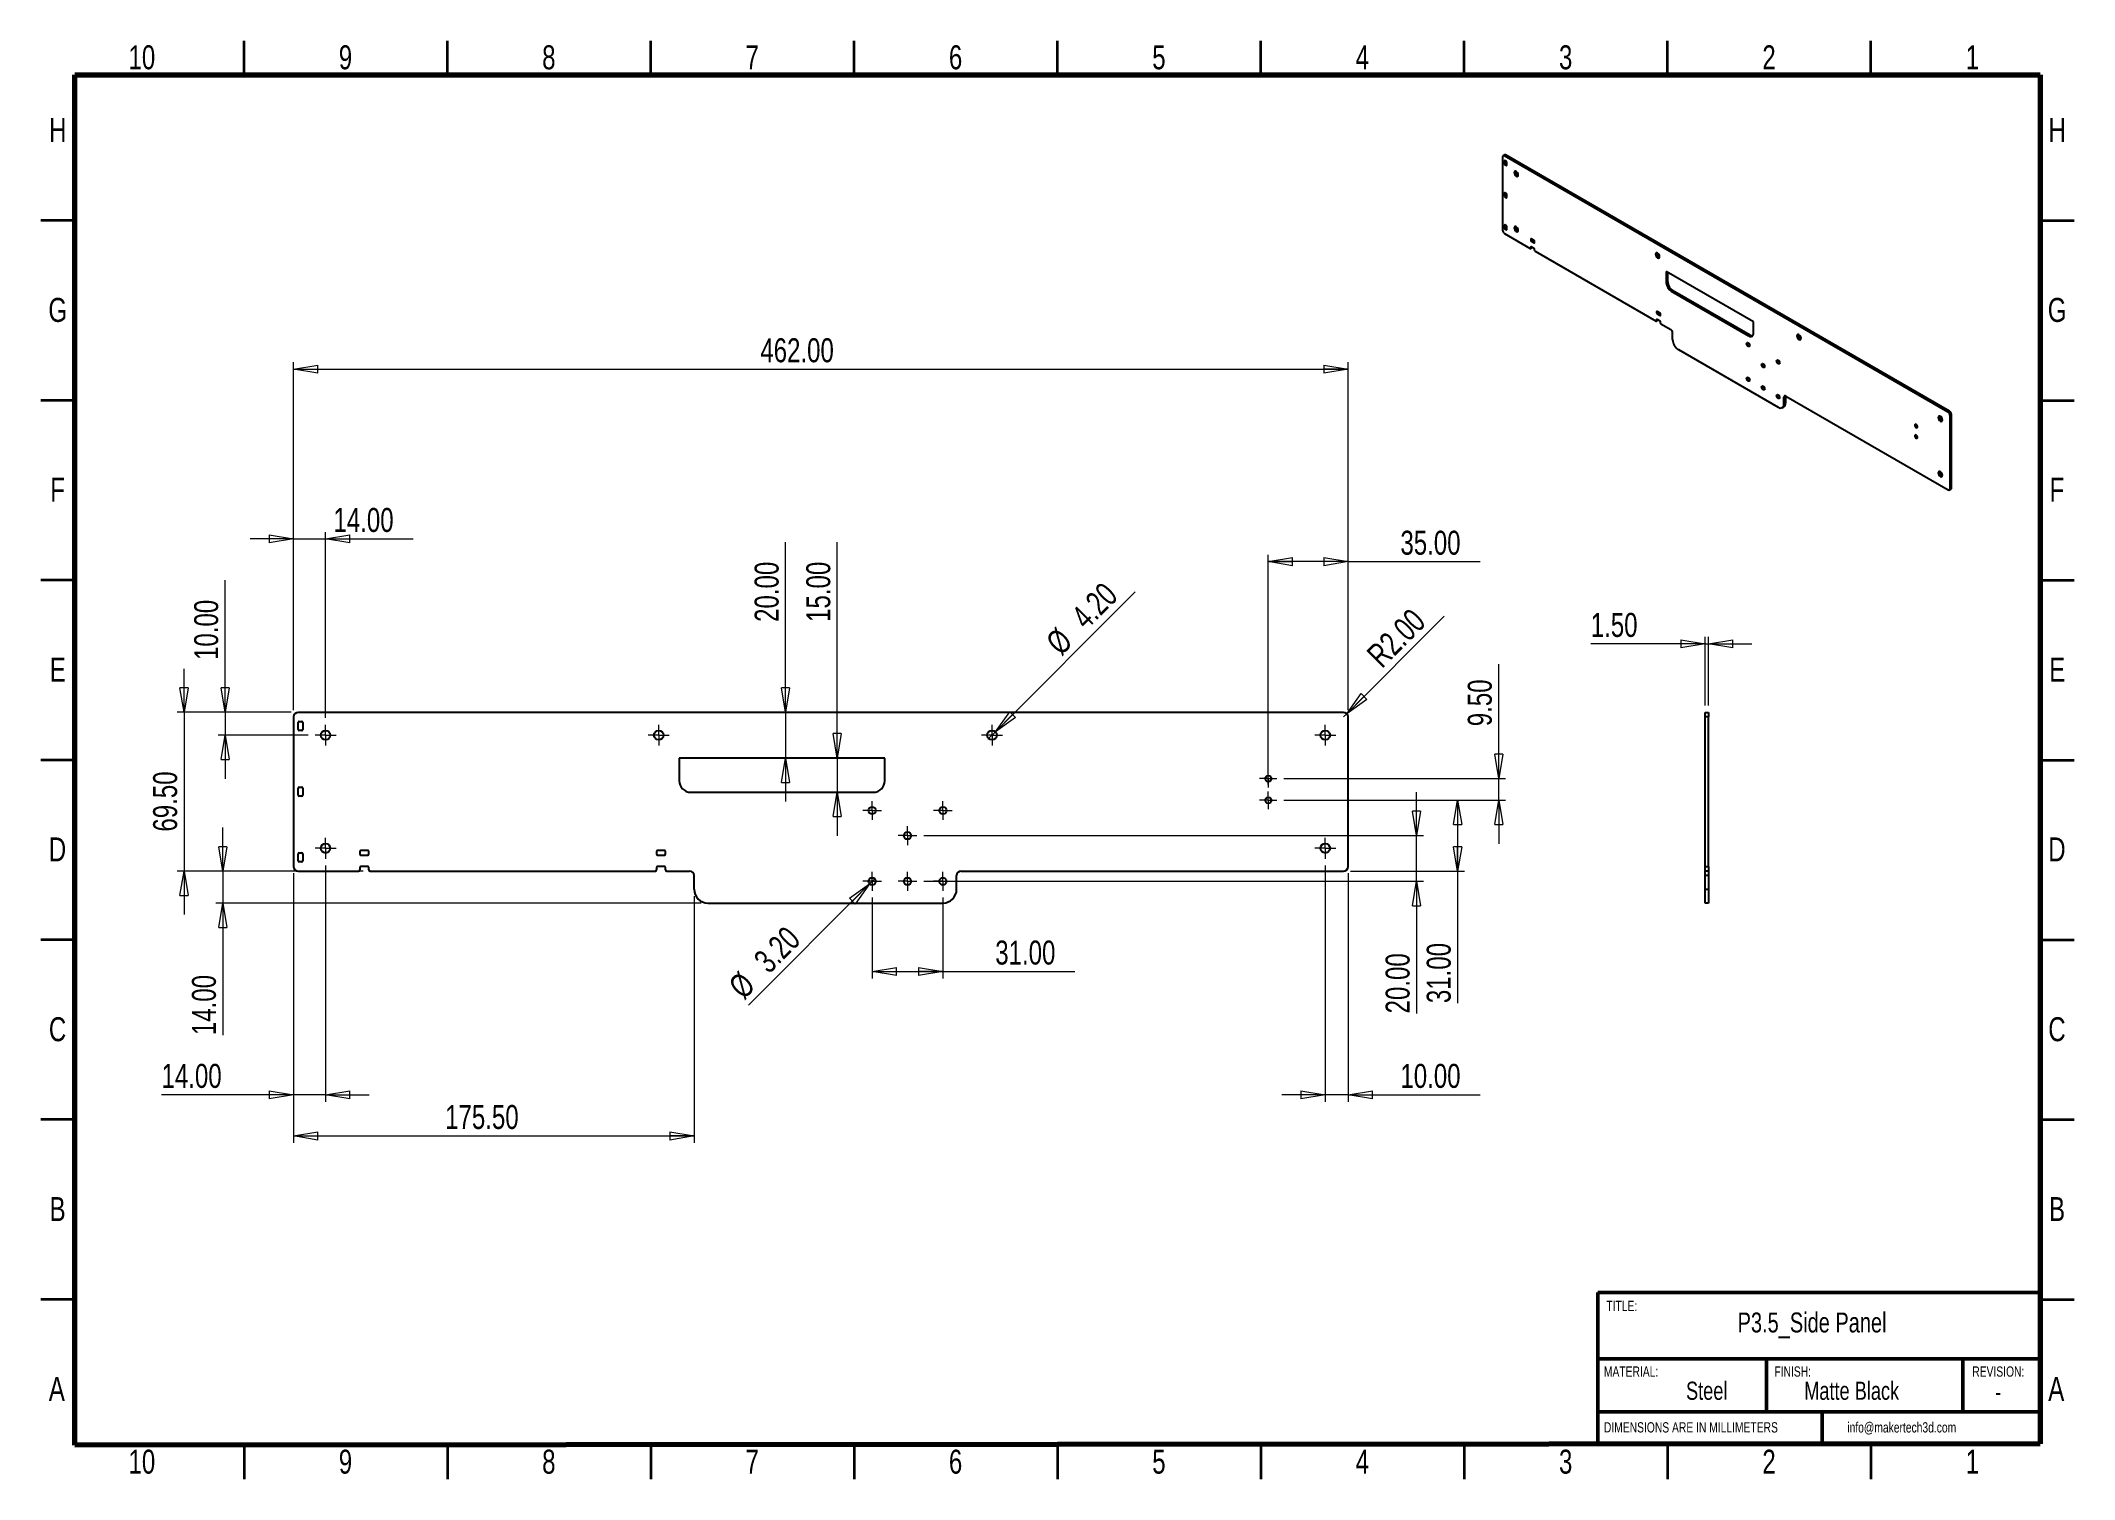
# Model space of a CAD drawing. Header units: millimetres. Extents: x 0 to 297, y 0 to 210.
import ezdxf

# ---------------------------------------------------------------- set-up
doc = ezdxf.new("R2010")
doc.units = ezdxf.units.MM
doc.styles.add('SLDTEXTSTYLE0', font='TXT', dxfattribs={"width": 0.75})
doc.dimstyles.new('SLDDIMSTYLE0', dxfattribs={"dimtxt": 3.5, "dimasz": 3.556, "dimexe": 0, "dimexo": 0.0625, "dimgap": 0.875, "dimtad": 1, "dimlfac": 3, "dimrnd": 1e-09, "dimzin": 4, "dimdsep": 46, "dimtxsty": 'SLDTEXTSTYLE0', "dimblk1": 'CLOSED', "dimblk2": 'CLOSED', "dimsah": 1, "dimcen": 0.09, "dimadec": 0, "dimazin": 1, "dimtfac": 1, "dimtmove": 0, "dimatfit": 0, "dimldrblk": 'CLOSED', "dimfxl": 1, "dimfrac": 2, "dimtolj": 1, "dimtzin": 12, "dimarcsym": 0})
doc.dimstyles.new('SLDDIMSTYLE1', dxfattribs={"dimtxt": 3.5, "dimasz": 3.556, "dimexe": 0, "dimexo": 0.0625, "dimgap": 0.875, "dimtad": 1, "dimlfac": 3, "dimrnd": 1e-09, "dimzin": 4, "dimdsep": 46, "dimtxsty": 'SLDTEXTSTYLE0', "dimblk1": 'CLOSED', "dimblk2": 'CLOSED', "dimsah": 1, "dimcen": 0.09, "dimadec": 0, "dimazin": 1, "dimtfac": 1, "dimtofl": 0, "dimtmove": 0, "dimatfit": 3, "dimldrblk": 'CLOSED', "dimfxl": 1, "dimfrac": 2, "dimtolj": 1, "dimtzin": 12, "dimarcsym": 0})
doc.dimstyles.new('SLDDIMSTYLE2', dxfattribs={"dimtxt": 3.5, "dimasz": 3.556, "dimexe": 0, "dimexo": 0.0625, "dimgap": 0.875, "dimtad": 1, "dimlfac": 3, "dimrnd": 1e-09, "dimzin": 4, "dimdsep": 46, "dimtxsty": 'SLDTEXTSTYLE0', "dimblk1": 'CLOSED', "dimblk2": 'CLOSED', "dimsah": 1, "dimcen": 0, "dimadec": 0, "dimazin": 1, "dimtfac": 1, "dimtofl": 0, "dimtmove": 0, "dimatfit": 3, "dimldrblk": 'CLOSED', "dimfxl": 1, "dimfrac": 2, "dimtolj": 1, "dimtzin": 12, "dimarcsym": 0})
doc.dimstyles.new('SLDDIMSTYLE3', dxfattribs={"dimtxt": 3.5, "dimasz": 3.556, "dimexe": 0, "dimexo": 0.0625, "dimgap": 0.875, "dimtad": 1, "dimlfac": 3, "dimrnd": 1e-09, "dimzin": 4, "dimdsep": 46, "dimtxsty": 'SLDTEXTSTYLE0', "dimblk1": 'NONE', "dimblk2": 'CLOSED', "dimsah": 1, "dimcen": 0, "dimadec": 0, "dimazin": 1, "dimtfac": 1, "dimtmove": 0, "dimatfit": 3, "dimldrblk": 'NONE', "dimfxl": 1, "dimfrac": 2, "dimtolj": 1, "dimtzin": 12, "dimarcsym": 0})

msp = doc.modelspace()

# ---------------------------------------------------------------- texts
at = {"color": 7, "linetype": 'Continuous', "lineweight": 0, "style": 'SLDTEXTSTYLE0'}
for s, insert, char_height, attachment_point in [('10', (14.7795, 209.326), 3.5, 2), ('9', (44.5148, 209.326), 3.5, 2), ('8', (74.2148, 209.326), 3.5, 2), ('7', (103.9148, 209.326), 3.5, 2), ('6', (133.6148, 209.326), 3.5, 2), ('5', (163.3148, 209.326), 3.5, 2), ('4', (193.0148, 209.326), 3.5, 2), ('3', (222.7148, 209.326), 3.5, 2), ('2', (252.4148, 209.326), 3.5, 2), ('1', (282.1148, 209.326), 3.5, 2), ('H', (2.4915, 198.701), 3.5, 2), ('H', (294.4915, 198.701), 3.5, 2), ('G', (2.4891, 172.451), 3.5, 2), ('G', (294.4891, 172.451), 3.5, 2), ('F', (2.4635, 146.201), 3.5, 2), ('F', (294.4635, 146.201), 3.5, 2), ('E', (2.5061, 119.951), 3.5, 2), ('E', (294.5061, 119.951), 3.5, 2), ('D', (2.4599, 93.701), 3.5, 2), ('D', (294.4599, 93.701), 3.5, 2), ('C', (2.4635, 67.451), 3.5, 2), ('C', (294.4635, 67.451), 3.5, 2), ('B', (2.4733, 41.201), 3.5, 2), ('B', (294.4733, 41.201), 3.5, 2), ('TITLE:', (228.6518, 26.0589), 1.5, 1), ('P3.5_Side Panel', (258.697, 24.3474), 2.910417, 2), ('A', (2.3602, 14.951), 3.5, 2), ('MATERIAL:', (228.2983, 16.4819), 1.5, 1), ('FINISH:', (253.1955, 16.4819), 1.5, 1), ('REVISION:', (282.0955, 16.4819), 1.5, 1), ('A', (294.3602, 14.951), 3.5, 2), ('Steel', (243.3177, 14.2487), 2.64583, 2), ('Matte Black', (257.5522, 14.2487), 2.645833, 1), ('-', (285.4302, 14.0966), 2.6458, 1), ('DIMENSIONS ARE IN MILLIMETERS', (228.2983, 8.3332), 1.5, 1), ('info@makertech3d.com', (263.8412, 8.3332), 1.5, 1), ('10', (14.7795, 4.326), 3.5, 2), ('9', (44.5148, 4.326), 3.5, 2), ('8', (74.2148, 4.326), 3.5, 2), ('7', (103.9148, 4.326), 3.5, 2), ('6', (133.6148, 4.326), 3.5, 2), ('5', (163.3148, 4.326), 3.5, 2), ('4', (193.0148, 4.326), 3.5, 2), ('3', (222.7148, 4.326), 3.5, 2), ('2', (252.4148, 4.326), 3.5, 2), ('1', (282.1148, 4.326), 3.5, 2)]:
    msp.add_mtext(s, dxfattribs=dict(at, insert=insert, char_height=char_height, attachment_point=attachment_point))

# ---------------------------------------------------------------- blocks, each defined once
blk = doc.blocks.new('_Closed')
at = {"color": 0, "linetype": 'ByBlock', "lineweight": -2}
for p, q in [((-1, 0.166667), (0, 0)), ((-1, 0.166667), (-1, -0.166667)), ((0, 0), (-1, -0.166667)), ((0, 0), (-1, 0))]:
    blk.add_line(p, q, dxfattribs=at)
blk = doc.blocks.new('_D')
at = {"color": 7, "linetype": 'Continuous', "lineweight": 0}
for p, q in [((20.94, 111.96), (20.94, 118.31)), ((36.6, 111.96), (19.94, 111.96)), ((20.94, 111.96), (20.94, 88.79)), ((47.1, 88.79), (19.94, 88.79)), ((20.94, 88.79), (20.94, 82.44))]:
    blk.add_line(p, q, dxfattribs=at)
at = {"color": 7, "linetype": 'Continuous', "lineweight": 18, "xscale": 3.556, "yscale": 3.556}
for p, rotation in [((20.94, 111.96, -0.25), 270), ((20.94, 88.79, -0.25), 90)]:
    blk.add_blockref('_Closed', p, dxfattribs=dict(at, rotation=rotation))
at = {"color": 7, "linetype": 'Continuous', "lineweight": 18, "insert": (16.42, 94.55), "char_height": 3.5, "attachment_point": 1, "rotation": 90, "style": 'SLDTEXTSTYLE0'}
blk.add_mtext('69.50', dxfattribs=at)
blk = doc.blocks.new('_D_1')
at = {"color": 7, "linetype": 'Continuous', "lineweight": 0}
for p, q in [((26.6, 88.79), (26.6, 95.14)), ((47.1, 88.79), (25.6, 88.79)), ((26.6, 88.79), (26.6, 84.12)), ((96.44, 84.12), (25.6, 84.12)), ((26.6, 84.12), (26.6, 64.84))]:
    blk.add_line(p, q, dxfattribs=at)
at = {"color": 7, "linetype": 'Continuous', "lineweight": 18, "xscale": 3.556, "yscale": 3.556}
for p, rotation in [((26.6, 88.79, -0.25), 270), ((26.6, 84.12, -0.25), 90)]:
    blk.add_blockref('_Closed', p, dxfattribs=dict(at, rotation=rotation))
at = {"color": 7, "linetype": 'Continuous', "lineweight": 18, "insert": (22.09, 64.84), "char_height": 3.5, "attachment_point": 1, "rotation": 90, "style": 'SLDTEXTSTYLE0'}
blk.add_mtext('14.00', dxfattribs=at)
blk = doc.blocks.new('_D_2')
at = {"color": 7, "linetype": 'Continuous', "lineweight": 0}
for p, q in [((36.94, 112.29), (36.94, 163.05)), ((36.94, 162.05), (190.94, 162.05)), ((190.94, 112.29), (190.94, 163.05))]:
    blk.add_line(p, q, dxfattribs=at)
at = {"color": 7, "linetype": 'Continuous', "lineweight": 18, "xscale": 3.556, "yscale": 3.556, "rotation": 180}
blk.add_blockref('_Closed', (36.94, 162.05, -0.25), dxfattribs=at)
at = {"color": 7, "linetype": 'Continuous', "lineweight": 18, "xscale": 3.556, "yscale": 3.556}
blk.add_blockref('_Closed', (190.94, 162.05, -0.25), dxfattribs=at)
at = {"color": 7, "linetype": 'Continuous', "lineweight": 18, "insert": (105.1, 166.56), "char_height": 3.5, "attachment_point": 1, "style": 'SLDTEXTSTYLE0'}
blk.add_mtext('462.00', dxfattribs=at)
blk = doc.blocks.new('_D_3')
at = {"color": 7, "linetype": 'Continuous', "lineweight": 0}
for p, q in [((36.94, 137.28), (30.59, 137.28)), ((36.94, 112.29), (36.94, 138.28)), ((36.94, 137.28), (41.6, 137.28)), ((41.6, 111.16), (41.6, 138.28)), ((41.6, 137.28), (54.39, 137.28))]:
    blk.add_line(p, q, dxfattribs=at)
at = {"color": 7, "linetype": 'Continuous', "lineweight": 18, "xscale": 3.556, "yscale": 3.556}
blk.add_blockref('_Closed', (36.94, 137.28, -0.25), dxfattribs=at)
at = {"color": 7, "linetype": 'Continuous', "lineweight": 18, "xscale": 3.556, "yscale": 3.556, "rotation": 180}
blk.add_blockref('_Closed', (41.6, 137.28, -0.25), dxfattribs=at)
at = {"color": 7, "linetype": 'Continuous', "lineweight": 18, "insert": (42.76, 141.79), "char_height": 3.5, "attachment_point": 1, "style": 'SLDTEXTSTYLE0'}
blk.add_mtext('14.00', dxfattribs=at)
blk = doc.blocks.new('_D_4')
at = {"color": 7, "linetype": 'Continuous', "lineweight": 0}
for p, q in [((121.44, 84.92), (121.44, 73.12)), ((131.77, 84.92), (131.77, 73.12)), ((121.44, 74.12), (131.77, 74.12)), ((131.77, 74.12), (151.05, 74.12))]:
    blk.add_line(p, q, dxfattribs=at)
at = {"color": 7, "linetype": 'Continuous', "lineweight": 18, "xscale": 3.556, "yscale": 3.556, "rotation": 180}
blk.add_blockref('_Closed', (121.44, 74.12, -0.25), dxfattribs=at)
at = {"color": 7, "linetype": 'Continuous', "lineweight": 18, "xscale": 3.556, "yscale": 3.556}
blk.add_blockref('_Closed', (131.77, 74.12, -0.25), dxfattribs=at)
at = {"color": 7, "linetype": 'Continuous', "lineweight": 18, "insert": (139.41, 78.64), "char_height": 3.5, "attachment_point": 1, "style": 'SLDTEXTSTYLE0'}
blk.add_mtext('31.00', dxfattribs=at)
blk = doc.blocks.new('_D_5')
at = {"color": 7, "linetype": 'Continuous', "lineweight": 0}
for p, q in [((200.94, 93.96), (200.94, 100.31)), ((128.97, 93.96), (201.94, 93.96)), ((200.94, 87.29), (200.94, 93.96)), ((128.97, 87.29), (201.94, 87.29)), ((200.94, 87.29), (200.94, 68.01))]:
    blk.add_line(p, q, dxfattribs=at)
at = {"color": 7, "linetype": 'Continuous', "lineweight": 18, "xscale": 3.556, "yscale": 3.556}
for p, rotation in [((200.94, 93.96, -0.25), 270), ((200.94, 87.29, -0.25), 90)]:
    blk.add_blockref('_Closed', p, dxfattribs=dict(at, rotation=rotation))
at = {"color": 7, "linetype": 'Continuous', "lineweight": 18, "insert": (196.42, 68.01), "char_height": 3.5, "attachment_point": 1, "rotation": 90, "style": 'SLDTEXTSTYLE0'}
blk.add_mtext('20.00', dxfattribs=at)
blk = doc.blocks.new('_D_6')
at = {"color": 7, "linetype": 'Continuous', "lineweight": 0}
for p, q in [((108.78, 111.96), (108.78, 136.8)), ((108.78, 111.96), (108.78, 105.29)), ((108.78, 105.29), (108.78, 98.94))]:
    blk.add_line(p, q, dxfattribs=at)
at = {"color": 7, "linetype": 'Continuous', "lineweight": 18, "xscale": 3.556, "yscale": 3.556}
for p, rotation in [((108.78, 111.96, -0.25), 270), ((108.78, 105.29, -0.25), 90)]:
    blk.add_blockref('_Closed', p, dxfattribs=dict(at, rotation=rotation))
at = {"color": 7, "linetype": 'Continuous', "lineweight": 18, "insert": (104.27, 125.16), "char_height": 3.5, "attachment_point": 1, "rotation": 90, "style": 'SLDTEXTSTYLE0'}
blk.add_mtext('20.00', dxfattribs=at)
blk = doc.blocks.new('_D_7')
at = {"color": 7, "linetype": 'Continuous', "lineweight": 0}
for q in [(204.96, 125.98), (190.27, 111.29)]:
    blk.add_line((190.74, 111.76), q, dxfattribs=at)
at = {"color": 7, "linetype": 'Continuous', "lineweight": 18, "xscale": 3.556, "yscale": 3.556, "rotation": 225}
blk.add_blockref('_Closed', (190.74, 111.76, -0.25), dxfattribs=at)
at = {"color": 7, "linetype": 'Continuous', "lineweight": 18, "insert": (193.4, 120.74), "char_height": 3.5, "attachment_point": 1, "rotation": 45, "style": 'SLDTEXTSTYLE0'}
blk.add_mtext('R2.00', dxfattribs=at)
blk = doc.blocks.new('_D_8')
at = {"color": 7, "linetype": 'Continuous', "lineweight": 0}
for q in [(159.85, 129.54), (138.44, 108.13)]:
    blk.add_line((139.43, 109.12), q, dxfattribs=at)
at = {"color": 7, "linetype": 'Continuous', "lineweight": 18, "xscale": 3.556, "yscale": 3.556, "rotation": 225}
blk.add_blockref('_Closed', (139.43, 109.12, -0.25), dxfattribs=at)
at = {"color": 7, "linetype": 'Continuous', "lineweight": 18, "char_height": 3.5, "attachment_point": 1, "rotation": 45, "style": 'SLDTEXTSTYLE0'}
for s, insert in [('4.20', (150.23, 126.35)), ('%%c', (146.54, 122.58))]:
    blk.add_mtext(s, dxfattribs=dict(at, insert=insert))
blk = doc.blocks.new('_None')
blk = doc.blocks.new('_D_9')
at = {"color": 7, "linetype": 'Continuous', "lineweight": 0}
for q in [(103.36, 69.22), (121.81, 87.67)]:
    blk.add_line((121.06, 86.91), q, dxfattribs=at)
at = {"color": 7, "linetype": 'Continuous', "lineweight": 18, "xscale": 3.556, "yscale": 3.556, "rotation": 45}
blk.add_blockref('_Closed', (121.06, 86.91, -0.25), dxfattribs=at)
at = {"color": 7, "linetype": 'Continuous', "lineweight": 18, "char_height": 3.5, "attachment_point": 1, "rotation": 45, "style": 'SLDTEXTSTYLE0'}
for s, insert in [('3.20', (103.89, 76.15)), ('%%c', (100.19, 72.38))]:
    blk.add_mtext(s, dxfattribs=dict(at, insert=insert))
blk = doc.blocks.new('_D_10')
at = {"color": 7, "linetype": 'Continuous', "lineweight": 0}
for p, q in [((179.27, 101.41), (179.27, 134.96)), ((190.94, 133.96), (179.27, 133.96)), ((190.94, 112.29), (190.94, 134.96)), ((190.94, 133.96), (210.22, 133.96))]:
    blk.add_line(p, q, dxfattribs=at)
at = {"color": 7, "linetype": 'Continuous', "lineweight": 18, "xscale": 3.556, "yscale": 3.556, "rotation": 180}
blk.add_blockref('_Closed', (179.27, 133.96, -0.25), dxfattribs=at)
at = {"color": 7, "linetype": 'Continuous', "lineweight": 18, "xscale": 3.556, "yscale": 3.556}
blk.add_blockref('_Closed', (190.94, 133.96, -0.25), dxfattribs=at)
at = {"color": 7, "linetype": 'Continuous', "lineweight": 18, "insert": (198.58, 138.47), "char_height": 3.5, "attachment_point": 1, "style": 'SLDTEXTSTYLE0'}
blk.add_mtext('35.00', dxfattribs=at)
blk = doc.blocks.new('_D_11')
at = {"color": 7, "linetype": 'Continuous', "lineweight": 0}
for p, q in [((181.55, 99.12), (207.94, 99.12)), ((206.94, 99.12), (206.94, 88.79)), ((191.27, 88.79), (207.94, 88.79)), ((206.94, 88.79), (206.94, 69.51))]:
    blk.add_line(p, q, dxfattribs=at)
at = {"color": 7, "linetype": 'Continuous', "lineweight": 18, "xscale": 3.556, "yscale": 3.556}
for p, rotation in [((206.94, 99.12, -0.25), 90), ((206.94, 88.79, -0.25), 270)]:
    blk.add_blockref('_Closed', p, dxfattribs=dict(at, rotation=rotation))
at = {"color": 7, "linetype": 'Continuous', "lineweight": 18, "insert": (202.42, 69.51), "char_height": 3.5, "attachment_point": 1, "rotation": 90, "style": 'SLDTEXTSTYLE0'}
blk.add_mtext('31.00', dxfattribs=at)
blk = doc.blocks.new('_D_12')
at = {"color": 7, "linetype": 'Continuous', "lineweight": 0}
for p, q in [((212.94, 102.29), (212.94, 118.98)), ((181.55, 102.29), (213.94, 102.29)), ((212.94, 99.12), (212.94, 102.29)), ((181.55, 99.12), (213.94, 99.12)), ((212.94, 99.12), (212.94, 92.77))]:
    blk.add_line(p, q, dxfattribs=at)
at = {"color": 7, "linetype": 'Continuous', "lineweight": 18, "xscale": 3.556, "yscale": 3.556}
for p, rotation in [((212.94, 102.29, -0.25), 270), ((212.94, 99.12, -0.25), 90)]:
    blk.add_blockref('_Closed', p, dxfattribs=dict(at, rotation=rotation))
at = {"color": 7, "linetype": 'Continuous', "lineweight": 18, "insert": (208.42, 109.93), "char_height": 3.5, "attachment_point": 1, "rotation": 90, "style": 'SLDTEXTSTYLE0'}
blk.add_mtext('9.50', dxfattribs=at)
blk = doc.blocks.new('_D_13')
at = {"color": 7, "linetype": 'Continuous', "lineweight": 0}
for p, q in [((116.32, 105.29), (116.32, 136.8)), ((116.32, 105.29), (116.32, 100.29)), ((116.32, 100.29), (116.32, 93.94))]:
    blk.add_line(p, q, dxfattribs=at)
at = {"color": 7, "linetype": 'Continuous', "lineweight": 18, "xscale": 3.556, "yscale": 3.556}
for p, rotation in [((116.32, 105.29, -0.25), 270), ((116.32, 100.29, -0.25), 90)]:
    blk.add_blockref('_Closed', p, dxfattribs=dict(at, rotation=rotation))
at = {"color": 7, "linetype": 'Continuous', "lineweight": 18, "insert": (111.81, 125.16), "char_height": 3.5, "attachment_point": 1, "rotation": 90, "style": 'SLDTEXTSTYLE0'}
blk.add_mtext('15.00', dxfattribs=at)
blk = doc.blocks.new('_D_14')
at = {"color": 7, "linetype": 'Continuous', "lineweight": 0}
for p, q in [((36.94, 88.46), (36.94, 49.12)), ((95.44, 85.12), (95.44, 49.12)), ((36.94, 50.12), (95.44, 50.12))]:
    blk.add_line(p, q, dxfattribs=at)
at = {"color": 7, "linetype": 'Continuous', "lineweight": 18, "xscale": 3.556, "yscale": 3.556, "rotation": 180}
blk.add_blockref('_Closed', (36.94, 50.12, -0.25), dxfattribs=at)
at = {"color": 7, "linetype": 'Continuous', "lineweight": 18, "xscale": 3.556, "yscale": 3.556}
blk.add_blockref('_Closed', (95.44, 50.12, -0.25), dxfattribs=at)
at = {"color": 7, "linetype": 'Continuous', "lineweight": 18, "insert": (59.07, 54.64), "char_height": 3.5, "attachment_point": 1, "style": 'SLDTEXTSTYLE0'}
blk.add_mtext('175.50', dxfattribs=at)
blk = doc.blocks.new('_D_15')
at = {"color": 7, "linetype": 'Continuous', "lineweight": 0}
for p, q in [((41.6, 89.59), (41.6, 55.12)), ((36.94, 88.46), (36.94, 55.12)), ((36.94, 56.12), (17.65, 56.12)), ((41.6, 56.12), (36.94, 56.12)), ((41.6, 56.12), (47.95, 56.12))]:
    blk.add_line(p, q, dxfattribs=at)
at = {"color": 7, "linetype": 'Continuous', "lineweight": 18, "xscale": 3.556, "yscale": 3.556}
blk.add_blockref('_Closed', (36.94, 56.12, -0.25), dxfattribs=at)
at = {"color": 7, "linetype": 'Continuous', "lineweight": 18, "xscale": 3.556, "yscale": 3.556, "rotation": 180}
blk.add_blockref('_Closed', (41.6, 56.12, -0.25), dxfattribs=at)
at = {"color": 7, "linetype": 'Continuous', "lineweight": 18, "insert": (17.65, 60.64), "char_height": 3.5, "attachment_point": 1, "style": 'SLDTEXTSTYLE0'}
blk.add_mtext('14.00', dxfattribs=at)
blk = doc.blocks.new('_D_16')
at = {"color": 7, "linetype": 'Continuous', "lineweight": 0}
for p, q in [((187.6, 89.59), (187.6, 55.12)), ((190.94, 88.46), (190.94, 55.12)), ((187.6, 56.12), (181.25, 56.12)), ((190.94, 56.12), (187.6, 56.12)), ((190.94, 56.12), (210.22, 56.12))]:
    blk.add_line(p, q, dxfattribs=at)
at = {"color": 7, "linetype": 'Continuous', "lineweight": 18, "xscale": 3.556, "yscale": 3.556}
blk.add_blockref('_Closed', (187.6, 56.12, -0.25), dxfattribs=at)
at = {"color": 7, "linetype": 'Continuous', "lineweight": 18, "xscale": 3.556, "yscale": 3.556, "rotation": 180}
blk.add_blockref('_Closed', (190.94, 56.12, -0.25), dxfattribs=at)
at = {"color": 7, "linetype": 'Continuous', "lineweight": 18, "insert": (198.58, 60.64), "char_height": 3.5, "attachment_point": 1, "style": 'SLDTEXTSTYLE0'}
blk.add_mtext('10.00', dxfattribs=at)
blk = doc.blocks.new('_D_17')
at = {"color": 7, "linetype": 'Continuous', "lineweight": 0}
for p, q in [((26.94, 111.96), (26.94, 131.24)), ((36.6, 111.96), (25.94, 111.96)), ((26.94, 111.96), (26.94, 108.62)), ((39.07, 108.62), (25.94, 108.62)), ((26.94, 108.62), (26.94, 102.27))]:
    blk.add_line(p, q, dxfattribs=at)
at = {"color": 7, "linetype": 'Continuous', "lineweight": 18, "xscale": 3.556, "yscale": 3.556}
for p, rotation in [((26.94, 111.96, -0.25), 270), ((26.94, 108.62, -0.25), 90)]:
    blk.add_blockref('_Closed', p, dxfattribs=dict(at, rotation=rotation))
at = {"color": 7, "linetype": 'Continuous', "lineweight": 18, "insert": (22.42, 119.6), "char_height": 3.5, "attachment_point": 1, "rotation": 90, "style": 'SLDTEXTSTYLE0'}
blk.add_mtext('10.00', dxfattribs=at)
blk = doc.blocks.new('SW_CENTERMARKSYMBOL_0')
at = {"color": 0, "linetype": 'Continuous', "lineweight": 18}
for p, q in [((-0.83, 0), (-1.28, 0)), ((0, 0), (-0.83, 0)), ((0, 0.83), (0, 1.28)), ((0, 0), (0, 0.83)), ((0, 0), (0, -0.83)), ((0, 0), (0.83, 0)), ((0.83, 0), (1.28, 0)), ((0, -0.83), (0, -1.28))]:
    blk.add_line(p, q, dxfattribs=at)
blk = doc.blocks.new('SW_CENTERMARKSYMBOL_1')
at = {"color": 0, "linetype": 'Continuous', "lineweight": 18}
for p, q in [((-0.83, 0), (-1.28, 0)), ((0, 0), (-0.83, 0)), ((0, 0.83), (0, 1.28)), ((0, 0), (0, 0.83)), ((0, 0), (0, -0.83)), ((0, 0), (0.83, 0)), ((0.83, 0), (1.28, 0)), ((0, -0.83), (0, -1.28))]:
    blk.add_line(p, q, dxfattribs=at)
blk = doc.blocks.new('SW_CENTERMARKSYMBOL_2')
at = {"color": 0, "linetype": 'Continuous', "lineweight": 18}
for p, q in [((-0.83, 0), (-1.53, 0)), ((0, 0), (-0.83, 0)), ((0, 0.83), (0, 1.53)), ((0, 0), (0, 0.83)), ((0, 0), (0, -0.83)), ((0, 0), (0.83, 0)), ((0.83, 0), (1.53, 0)), ((0, -0.83), (0, -1.53))]:
    blk.add_line(p, q, dxfattribs=at)
blk = doc.blocks.new('SW_CENTERMARKSYMBOL_3')
at = {"color": 0, "linetype": 'Continuous', "lineweight": 18}
for p, q in [((-0.83, 0), (-1.53, 0)), ((0, 0), (-0.83, 0)), ((0, 0.83), (0, 1.53)), ((0, 0), (0, 0.83)), ((0, 0), (0, -0.83)), ((0, 0), (0.83, 0)), ((0.83, 0), (1.53, 0)), ((0, -0.83), (0, -1.53))]:
    blk.add_line(p, q, dxfattribs=at)
blk = doc.blocks.new('SW_CENTERMARKSYMBOL_4')
at = {"color": 0, "linetype": 'Continuous', "lineweight": 18}
for p, q in [((-0.83, 0), (-1.53, 0)), ((0, 0), (-0.83, 0)), ((0, 0.83), (0, 1.53)), ((0, 0), (0, 0.83)), ((0, 0), (0, -0.83)), ((0, 0), (0.83, 0)), ((0.83, 0), (1.53, 0)), ((0, -0.83), (0, -1.53))]:
    blk.add_line(p, q, dxfattribs=at)
blk = doc.blocks.new('SW_CENTERMARKSYMBOL_5')
at = {"color": 0, "linetype": 'Continuous', "lineweight": 18}
for p, q in [((-0.83, 0), (-1.53, 0)), ((0, 0), (-0.83, 0)), ((0, 0.83), (0, 1.53)), ((0, 0), (0, 0.83)), ((0, 0), (0, -0.83)), ((0, 0), (0.83, 0)), ((0.83, 0), (1.53, 0)), ((0, -0.83), (0, -1.53))]:
    blk.add_line(p, q, dxfattribs=at)
blk = doc.blocks.new('SW_CENTERMARKSYMBOL_6')
at = {"color": 0, "linetype": 'Continuous', "lineweight": 18}
for p, q in [((-0.83, 0), (-1.53, 0)), ((0, 0), (-0.83, 0)), ((0, 0.83), (0, 1.53)), ((0, 0), (0, 0.83)), ((0, 0), (0, -0.83)), ((0, 0), (0.83, 0)), ((0.83, 0), (1.53, 0)), ((0, -0.83), (0, -1.53))]:
    blk.add_line(p, q, dxfattribs=at)
blk = doc.blocks.new('SW_CENTERMARKSYMBOL_7')
at = {"color": 0, "linetype": 'Continuous', "lineweight": 18}
for p, q in [((-0.83, 0), (-1.53, 0)), ((0, 0), (-0.83, 0)), ((0, 0.83), (0, 1.53)), ((0, 0), (0, 0.83)), ((0, 0), (0, -0.83)), ((0, 0), (0.83, 0)), ((0.83, 0), (1.53, 0)), ((0, -0.83), (0, -1.53))]:
    blk.add_line(p, q, dxfattribs=at)
blk = doc.blocks.new('SW_CENTERMARKSYMBOL_8')
at = {"color": 0, "linetype": 'Continuous', "lineweight": 18}
for p, q in [((-0.83, 0), (-1.37, 0)), ((0, 0), (-0.83, 0)), ((0, 0.83), (0, 1.37)), ((0, 0), (0, 0.83)), ((0, 0), (0, -0.83)), ((0, 0), (0.83, 0)), ((0.83, 0), (1.37, 0)), ((0, -0.83), (0, -1.37))]:
    blk.add_line(p, q, dxfattribs=at)
blk = doc.blocks.new('SW_CENTERMARKSYMBOL_9')
at = {"color": 0, "linetype": 'Continuous', "lineweight": 18}
for p, q in [((-0.83, 0), (-1.37, 0)), ((0, 0), (-0.83, 0)), ((0, 0.83), (0, 1.37)), ((0, 0), (0, 0.83)), ((0, 0), (0, -0.83)), ((0, 0), (0.83, 0)), ((0.83, 0), (1.37, 0)), ((0, -0.83), (0, -1.37))]:
    blk.add_line(p, q, dxfattribs=at)
blk = doc.blocks.new('SW_CENTERMARKSYMBOL_10')
at = {"color": 0, "linetype": 'Continuous', "lineweight": 18}
for p, q in [((-0.83, 0), (-1.37, 0)), ((0, 0), (-0.83, 0)), ((0, 0.83), (0, 1.37)), ((0, 0), (0, 0.83)), ((0, 0), (0, -0.83)), ((0, 0), (0.83, 0)), ((0.83, 0), (1.37, 0)), ((0, -0.83), (0, -1.37))]:
    blk.add_line(p, q, dxfattribs=at)
blk = doc.blocks.new('SW_CENTERMARKSYMBOL_11')
at = {"color": 0, "linetype": 'Continuous', "lineweight": 18}
for p, q in [((-0.83, 0), (-1.37, 0)), ((0, 0), (-0.83, 0)), ((0, 0.83), (0, 1.37)), ((0, 0), (0, 0.83)), ((0, 0), (0, -0.83)), ((0, 0), (0.83, 0)), ((0.83, 0), (1.37, 0)), ((0, -0.83), (0, -1.37))]:
    blk.add_line(p, q, dxfattribs=at)
blk = doc.blocks.new('SW_CENTERMARKSYMBOL_12')
at = {"color": 0, "linetype": 'Continuous', "lineweight": 18}
for p, q in [((-0.83, 0), (-1.37, 0)), ((0, 0), (-0.83, 0)), ((0, 0.83), (0, 1.37)), ((0, 0), (0, 0.83)), ((0, 0), (0, -0.83)), ((0, 0), (0.83, 0)), ((0.83, 0), (1.37, 0)), ((0, -0.83), (0, -1.37))]:
    blk.add_line(p, q, dxfattribs=at)
blk = doc.blocks.new('SW_CENTERMARKSYMBOL_13')
at = {"color": 0, "linetype": 'Continuous', "lineweight": 18}
for p, q in [((-0.83, 0), (-1.37, 0)), ((0, 0), (-0.83, 0)), ((0, 0.83), (0, 1.37)), ((0, 0), (0, 0.83)), ((0, 0), (0, -0.83)), ((0, 0), (0.83, 0)), ((0.83, 0), (1.37, 0)), ((0, -0.83), (0, -1.37))]:
    blk.add_line(p, q, dxfattribs=at)
blk = doc.blocks.new('_D_18')
at = {"color": 7, "linetype": 'Continuous', "lineweight": 0}
for p, q in [((243.07, 121.96), (226.38, 121.96)), ((243.07, 112.96), (243.07, 122.96)), ((243.07, 121.96), (243.57, 121.96)), ((243.57, 112.96), (243.57, 122.96)), ((243.57, 121.96), (249.92, 121.96))]:
    blk.add_line(p, q, dxfattribs=at)
at = {"color": 7, "linetype": 'Continuous', "lineweight": 18, "xscale": 3.556, "yscale": 3.556}
blk.add_blockref('_Closed', (243.07, 121.96, -75.5), dxfattribs=at)
at = {"color": 7, "linetype": 'Continuous', "lineweight": 18, "xscale": 3.556, "yscale": 3.556, "rotation": 180}
blk.add_blockref('_Closed', (243.57, 121.96, -75.5), dxfattribs=at)
at = {"color": 7, "linetype": 'Continuous', "lineweight": 18, "insert": (226.38, 126.47), "char_height": 3.5, "attachment_point": 1, "style": 'SLDTEXTSTYLE0'}
blk.add_mtext('1.50', dxfattribs=at)

# ---------------------------------------------------------------- dimensions: what is measured, and where the dimension line sits
at = {"color": 7, "linetype": 'Continuous', "lineweight": 18}
for base, p1, p2, dimstyle, picture, middle in [((190.9353, 162.047), (36.9353, 111.2899), (190.9353, 111.2899), 'SLDDIMSTYLE1', '_D_2', (112.2126, 162.047)), ((41.6019, 137.2806), (36.9353, 111.2899), (41.6019, 110.1566), 'SLDDIMSTYLE0', '_D_3', (48.5751, 137.2806)), ((179.2686, 133.9566), (190.9353, 111.2899), (179.2686, 100.4066), 'SLDDIMSTYLE1', '_D_10', (204.3971, 133.9566)), ((243.5723, 121.9566), (243.0723, 111.9566), (243.5723, 111.9566), 'SLDDIMSTYLE0', '_D_18', (230.9035, 121.9566)), ((36.9353, 56.1233), (41.6019, 90.5899), (36.9353, 89.4566), 'SLDDIMSTYLE0', '_D_15', (23.4735, 56.1233)), ((95.4353, 50.1233), (36.9353, 89.4566), (95.4353, 86.1233), 'SLDDIMSTYLE1', '_D_14', (66.1853, 50.1233)), ((187.6019, 56.1233), (190.9353, 89.4566), (187.6019, 90.5899), 'SLDDIMSTYLE0', '_D_16', (204.3971, 56.1233)), ((131.7686, 74.1233), (121.4353, 85.9233), (131.7686, 85.9233), 'SLDDIMSTYLE1', '_D_4', (145.2304, 74.1233))]:
    dim = msp.add_linear_dim(base=base, p1=p1, p2=p2, dimstyle=dimstyle, dxfattribs=at)
    dim.commit()
    dim.dimension.update_dxf_attribs({"geometry": picture, "text_midpoint": middle, "dimtype": 160})
for base, p1, p2, dimstyle, picture, middle in [((108.7799, 105.2899), (37.6019, 111.9566), (123.2686, 105.2899), 'SLDDIMSTYLE0', '_D_6', (108.7799, 130.9809)), ((116.3243, 100.2899), (123.2686, 105.2899), (121.6019, 100.2899), 'SLDDIMSTYLE0', '_D_13', (116.3243, 130.9809)), ((26.9353, 108.6233), (37.6019, 111.9566), (40.0686, 108.6233), 'SLDDIMSTYLE0', '_D_17', (26.9353, 125.4184)), ((212.9353, 102.2899), (180.5519, 99.1233), (180.5519, 102.2899), 'SLDDIMSTYLE0', '_D_12', (212.9353, 114.4587)), ((20.9353, 88.7899), (37.6019, 111.9566), (48.1019, 88.7899), 'SLDDIMSTYLE0', '_D', (20.9353, 100.3733)), ((200.9353, 93.9566), (127.9686, 87.2899), (127.9686, 93.9566), 'SLDDIMSTYLE0', '_D_5', (200.9353, 73.8281)), ((206.9353, 88.7899), (180.5519, 99.1233), (190.2686, 88.7899), 'SLDDIMSTYLE1', '_D_11', (206.9353, 75.3281)), ((26.6019, 84.1233), (48.1019, 88.7899), (97.4353, 84.1233), 'SLDDIMSTYLE0', '_D_1', (26.6019, 70.6615))]:
    dim = msp.add_linear_dim(base=base, p1=p1, p2=p2, angle=90, dimstyle=dimstyle, dxfattribs=at)
    dim.commit()
    dim.dimension.update_dxf_attribs({"geometry": picture, "text_midpoint": middle, "dimtype": 160})
for p1, p2, picture, middle in [((138.4403, 108.1283), (139.4302, 109.1182), '_D_8', (154.9034, 124.5914)), ((121.8124, 87.6671), (121.0581, 86.9128), '_D_9', (108.2804, 74.1351))]:
    dim = msp.add_diameter_dim_2p(p1=p1, p2=p2, dimstyle='SLDDIMSTYLE3', dxfattribs=at)
    dim.commit()
    dim.dimension.update_dxf_attribs({"geometry": picture, "text_midpoint": middle, "dimtype": 163})
dim = msp.add_radius_dim(center=(190.2686, 111.2899), mpoint=(190.74, 111.7613), dimstyle='SLDDIMSTYLE2', dxfattribs=at)
dim.commit()
dim.dimension.update_dxf_attribs({"geometry": '_D_7', "text_midpoint": (200.9353, 121.9566), "dimtype": 164})

# ---------------------------------------------------------------- linework, layer by layer
at = {"color": 7, "linetype": 'Continuous', "lineweight": 35}
for p, q in [((29.7, 205), (29.7, 210)), ((59.4, 205), (59.4, 210)), ((89.1, 205), (89.1, 210)), ((118.8, 205), (118.8, 210)), ((148.5, 205), (148.5, 210)), ((178.2, 205), (178.2, 210)), ((207.9, 205), (207.9, 210)), ((237.6, 205), (237.6, 210)), ((267.3, 205), (267.3, 210)), ((148.5, 205.001), (148.5, 204.999)), ((5, 183.75), (0, 183.75)), ((292, 183.75), (297, 183.75)), ((5, 157.5), (0, 157.5)), ((292, 157.5), (297, 157.5)), ((5, 131.25), (0, 131.25)), ((292, 131.25), (297, 131.25)), ((5, 105), (0, 105)), ((4.999, 105), (5.001, 105)), ((292.001, 105), (291.999, 105)), ((292, 105), (297, 105)), ((5, 78.75), (0, 78.75)), ((292, 78.75), (297, 78.75)), ((5, 52.5), (0, 52.5)), ((292, 52.5), (297, 52.5)), ((5, 26.25), (0, 26.25)), ((292, 26.25), (297, 26.25)), ((29.7, 5), (29.7, 0)), ((59.4, 5), (59.4, 0)), ((89.1, 5), (89.1, 0)), ((118.8, 5), (118.8, 0)), ((148.5, 4.999), (148.5, 5.001)), ((148.5, 5), (148.5, 0)), ((178.2, 5), (178.2, 0)), ((207.9, 5), (207.9, 0)), ((237.6, 5), (237.6, 0)), ((267.3, 5), (267.3, 0))]:
    msp.add_line(p, q, dxfattribs=at)
at = {"color": 7, "linetype": 'Continuous', "lineweight": 70}
for p, q in [((5, 5), (5, 205)), ((5, 205), (292, 205)), ((292, 205), (292, 5.1961)), ((292, 5.1961), (5, 5))]:
    msp.add_line(p, q, dxfattribs=at)
at = {"color": 7, "linetype": 'Continuous', "lineweight": 25}
for p, q in [((213.8078, 193.3325), (213.5957, 193.21)), ((214.0078, 193.3127), (213.7957, 193.1902)), ((278.5667, 155.7987), (213.7957, 193.1902)), ((278.7788, 155.9212), (214.0078, 193.3127)), ((213.5129, 193.0269), (213.5129, 182.3302)), ((213.7957, 191.9654), (213.7957, 192.4553)), ((213.7957, 191.9654), (214.0078, 192.0879)), ((213.8664, 192.4962), (214.0078, 192.4145)), ((214.0785, 191.9654), (213.8664, 191.8429)), ((214.0078, 191.7613), (213.8664, 191.8429)), ((214.0078, 192.4145), (214.0078, 192.0879)), ((214.0785, 192.292), (214.0785, 191.8021)), ((213.7957, 187.2703), (213.7957, 187.7602)), ((213.7957, 187.2703), (214.0078, 187.3928)), ((213.8664, 187.801), (214.0078, 187.7194)), ((214.0785, 187.2703), (213.8664, 187.1478)), ((214.0078, 187.0662), (213.8664, 187.1478)), ((214.0078, 187.7194), (214.0078, 187.3928)), ((214.0785, 187.5969), (214.0785, 187.107)), ((213.7957, 182.5752), (213.7957, 183.0651)), ((213.7957, 182.5752), (214.0078, 182.6976)), ((213.7957, 181.8403), (217.5434, 179.6768)), ((213.8664, 183.1059), (214.0078, 183.0243)), ((214.0785, 182.5752), (213.8664, 182.4527)), ((214.0078, 182.3711), (213.8664, 182.4527)), ((214.0078, 183.0243), (214.0078, 182.6976)), ((214.0785, 182.9018), (214.0785, 182.4119)), ((217.5934, 179.6719), (217.8055, 179.7943)), ((217.6141, 181.0241), (217.6141, 180.8608)), ((217.6141, 180.8608), (217.8262, 180.9833)), ((217.6141, 179.881), (217.6141, 179.7176)), ((217.6141, 179.7176), (217.8262, 179.8401)), ((218.1091, 180.82), (217.6848, 181.0649)), ((217.8969, 180.8608), (217.6848, 180.7383)), ((217.6848, 180.7383), (218.1091, 180.4934)), ((218.1091, 179.6769), (217.6848, 179.9218)), ((217.8262, 180.9833), (217.8262, 180.9833)), ((217.8262, 179.8401), (217.8262, 179.8401)), ((218.1798, 180.6975), (217.8969, 180.8608)), ((218.1798, 180.5342), (218.1798, 180.6975)), ((218.1798, 179.3911), (218.1798, 179.5544)), ((218.2505, 179.2686), (235.9281, 169.0635)), ((250.141, 168.9424), (237.4131, 176.29)), ((237.4131, 176.29), (237.4131, 174.657)), ((237.6252, 174.7794), (237.6252, 176.1676)), ((237.4131, 174.657), (237.6252, 174.7794)), ((238.3323, 173.5547), (238.1202, 173.4322)), ((238.1202, 173.4322), (249.4339, 166.9009)), ((249.646, 167.0234), (238.3323, 173.5547)), ((235.9989, 170.4108), (235.9989, 170.2475)), ((235.9989, 170.2475), (236.211, 170.37)), ((236.4938, 170.2067), (236.0696, 170.4516)), ((236.2817, 170.2475), (236.0696, 170.125)), ((236.0696, 170.125), (236.4938, 169.8801)), ((236.4938, 169.0636), (236.0696, 169.3085)), ((236.211, 170.37), (236.211, 170.37)), ((236.5645, 170.0842), (236.2817, 170.2475)), ((236.5645, 169.9209), (236.5645, 170.0842)), ((235.9781, 169.0586), (236.1903, 169.181)), ((235.9989, 169.2677), (235.9989, 169.1043)), ((235.9989, 169.1043), (236.211, 169.2268)), ((236.211, 169.2268), (236.211, 169.2268)), ((236.5645, 168.7778), (236.5645, 168.9411)), ((236.6353, 168.6553), (238.0495, 167.8389)), ((238.3323, 166.3691), (238.3323, 167.349)), ((249.4339, 166.9009), (249.646, 167.0234)), ((250.141, 167.3093), (250.141, 168.9424)), ((239.1808, 164.8995), (253.7472, 156.4905)), ((249.349, 165.8884), (249.3494, 165.904)), ((253.7331, 163.3575), (253.7335, 163.3732)), ((249.349, 160.8258), (249.3494, 160.8415)), ((251.5411, 162.8266), (251.5415, 162.8422)), ((251.5411, 159.5604), (251.5415, 159.576)), ((253.7331, 158.295), (253.7335, 158.3106)), ((254.8079, 158.0828), (254.5958, 157.9603)), ((254.5958, 156.9805), (254.5958, 157.9603)), ((254.8079, 158.0828), (254.8079, 157.1029)), ((254.8786, 158.1236), (278.5667, 144.4488)), ((254.3472, 156.431), (254.5593, 156.5535)), ((254.5958, 156.9805), (254.8079, 157.1029)), ((278.5667, 155.7987), (278.7788, 155.9212)), ((279.0617, 155.4313), (278.8495, 155.3088)), ((278.8495, 144.6121), (278.8495, 155.3088)), ((279.0617, 144.7346), (279.0617, 155.4313)), ((278.7667, 144.429), (278.9788, 144.5515)), ((278.8495, 144.6121), (279.0617, 144.7346)), ((36.9353, 111.2899), (36.9353, 89.4566)), ((190.2686, 111.9566), (37.6019, 111.9566)), ((37.6019, 109.4566), (37.6019, 110.4566)), ((37.7686, 110.6233), (38.1019, 110.6233)), ((38.2686, 110.4566), (38.2686, 109.4566)), ((190.9353, 89.4566), (190.9353, 111.2899)), ((243.0723, 111.9566), (243.5723, 111.9566)), ((243.0723, 111.2899), (243.0723, 111.9566)), ((243.5723, 111.2899), (243.0723, 111.2899)), ((243.0723, 89.4566), (243.0723, 111.2899)), ((243.5723, 111.9566), (243.5723, 111.2899)), ((243.5723, 89.4566), (243.5723, 111.2899)), ((38.1019, 109.2899), (37.7686, 109.2899)), ((123.2686, 105.2899), (93.2686, 105.2899)), ((93.2686, 105.2899), (93.2686, 101.9566)), ((123.2686, 101.9566), (123.2686, 105.2899)), ((37.7686, 101.0399), (38.1019, 101.0399)), ((37.6019, 99.8733), (37.6019, 100.8733)), ((38.1019, 99.7066), (37.7686, 99.7066)), ((38.2686, 100.8733), (38.2686, 99.8733)), ((94.9353, 100.2899), (121.6019, 100.2899)), ((37.6019, 90.2899), (37.6019, 91.2899)), ((37.7686, 91.4566), (38.1019, 91.4566)), ((38.1019, 90.1233), (37.7686, 90.1233)), ((38.2686, 91.2899), (38.2686, 90.2899)), ((46.6019, 91.6233), (46.6019, 91.2899)), ((46.6019, 89.2899), (46.6019, 88.9566)), ((47.7686, 91.7899), (46.7686, 91.7899)), ((46.7686, 91.1233), (47.7686, 91.1233)), ((47.7686, 89.4566), (46.7686, 89.4566)), ((47.9353, 91.2899), (47.9353, 91.6233)), ((47.9353, 88.9566), (47.9353, 89.2899)), ((89.9353, 91.6233), (89.9353, 91.2899)), ((89.9353, 89.2899), (89.9353, 88.9566)), ((91.1019, 91.7899), (90.1019, 91.7899)), ((90.1019, 91.1233), (91.1019, 91.1233)), ((91.1019, 89.4566), (90.1019, 89.4566)), ((91.2686, 91.2899), (91.2686, 91.6233)), ((91.2686, 88.9566), (91.2686, 89.2899)), ((243.0723, 89.4566), (243.5723, 89.4566)), ((243.0723, 88.7899), (243.0723, 89.4566)), ((243.5723, 89.4566), (243.5723, 88.7899)), ((37.6019, 88.7899), (46.4353, 88.7899)), ((48.1019, 88.7899), (89.7686, 88.7899)), ((91.4353, 88.7899), (94.7686, 88.7899)), ((95.4353, 86.1233), (95.4353, 88.1233)), ((133.7686, 86.1233), (133.7686, 88.1233)), ((134.4353, 88.7899), (190.2686, 88.7899)), ((243.5723, 88.7899), (243.0723, 88.7899)), ((243.0723, 88.1233), (243.0723, 88.7899)), ((243.5723, 88.1233), (243.0723, 88.1233)), ((243.0723, 86.1233), (243.0723, 88.1233)), ((243.5723, 88.7899), (243.5723, 88.1233)), ((243.5723, 88.1233), (243.5723, 86.1233)), ((97.4353, 84.1233), (131.7686, 84.1233)), ((243.0723, 86.1233), (243.5723, 86.1233)), ((243.0723, 84.1233), (243.0723, 86.1233)), ((243.5723, 84.1233), (243.0723, 84.1233)), ((243.5723, 86.1233), (243.5723, 84.1233))]:
    msp.add_line(p, q, dxfattribs=at)
at = {"color": 8, "linetype": 'Continuous', "lineweight": 25}
for p, q in [((213.8664, 192.4962), (213.7957, 192.4553)), ((214.0078, 191.7613), (214.0785, 191.8021)), ((213.8664, 187.801), (213.7957, 187.7602)), ((214.0078, 187.0662), (214.0785, 187.107)), ((213.8664, 183.1059), (213.7957, 183.0651)), ((214.0078, 182.3711), (214.0785, 182.4119)), ((217.6848, 181.0649), (217.6141, 181.0241)), ((217.6848, 179.9218), (217.6141, 179.881)), ((218.1091, 180.4934), (218.1798, 180.5342)), ((236.0696, 170.4516), (235.9989, 170.4108)), ((236.0696, 169.3085), (235.9989, 169.2677)), ((236.4938, 169.8801), (236.5645, 169.9209))]:
    msp.add_line(p, q, dxfattribs=at)
at = {"color": 7, "linetype": 'Continuous', "lineweight": 50}
for p, q in [((227.4111, 27.2579), (292, 27.2579)), ((227.4111, 27.2579), (227.4111, 5.1741)), ((227.4111, 17.5712), (292, 17.5712)), ((252.0678, 9.8325), (252.0678, 17.5712)), ((280.7074, 9.8325), (280.7074, 17.5712)), ((227.4111, 9.8325), (292, 9.8325)), ((260.1753, 5.1744), (260.1753, 9.8325))]:
    msp.add_line(p, q, dxfattribs=at)
at = {"color": 7, "linetype": 'Continuous', "lineweight": 25, "flags": 128}
for points in [[(215.7897, 190.406), (215.7671, 190.5503), (215.7028, 190.6987), (215.6064, 190.8287), (215.4928, 190.9204), (215.3791, 190.9599), (215.2828, 190.9412), (215.2184, 190.8671), (215.1958, 190.7489), (215.2184, 190.6046), (215.2828, 190.4562), (215.3791, 190.3262), (215.4928, 190.2345), (215.6064, 190.195), (215.7028, 190.2137), (215.7671, 190.2878), (215.7897, 190.406)], [(215.7897, 182.3222), (215.7671, 182.4665), (215.7028, 182.615), (215.6064, 182.7449), (215.4928, 182.8366), (215.3791, 182.8761), (215.2828, 182.8574), (215.2184, 182.7833), (215.1958, 182.6651), (215.2184, 182.5208), (215.2828, 182.3724), (215.3791, 182.2425), (215.4928, 182.1507), (215.6064, 182.1112), (215.7028, 182.13), (215.7671, 182.2041), (215.7897, 182.3222)], [(236.4373, 178.4864), (236.4147, 178.6307), (236.3503, 178.7792), (236.2539, 178.9091), (236.1403, 179.0008), (236.0266, 179.0403), (235.9303, 179.0216), (235.8659, 178.9475), (235.8433, 178.8293), (235.8659, 178.685), (235.9303, 178.5366), (236.0266, 178.4067), (236.1403, 178.3149), (236.2539, 178.2754), (236.3503, 178.2942), (236.4147, 178.3682), (236.4373, 178.4864)], [(257.0848, 166.5669), (257.0622, 166.7112), (256.9978, 166.8596), (256.9014, 166.9896), (256.7878, 167.0813), (256.6741, 167.1208), (256.5778, 167.1021), (256.5134, 167.028), (256.4908, 166.9098), (256.5134, 166.7655), (256.5778, 166.6171), (256.6741, 166.4871), (256.7878, 166.3954), (256.9014, 166.3559), (256.9978, 166.3746), (257.0622, 166.4487), (257.0848, 166.5669)], [(249.5894, 165.5047), (249.5722, 165.4146), (249.5232, 165.3582), (249.4498, 165.3439), (249.3632, 165.374), (249.2766, 165.4439), (249.2032, 165.5429), (249.1541, 165.656), (249.1369, 165.7659), (249.1541, 165.856), (249.2032, 165.9124), (249.2766, 165.9267), (249.3632, 165.8966), (249.4498, 165.8267), (249.5232, 165.7277), (249.5722, 165.6146), (249.5894, 165.5047)], [(253.9735, 162.9738), (253.9563, 162.8838), (253.9072, 162.8273), (253.8338, 162.813), (253.7472, 162.8431), (253.6606, 162.913), (253.5872, 163.012), (253.5382, 163.1251), (253.521, 163.2351), (253.5382, 163.3251), (253.5872, 163.3816), (253.6606, 163.3958), (253.7472, 163.3657), (253.8338, 163.2958), (253.9072, 163.1968), (253.9563, 163.0837), (253.9735, 162.9738)], [(249.5894, 160.4421), (249.5722, 160.3521), (249.5232, 160.2956), (249.4498, 160.2814), (249.3632, 160.3115), (249.2766, 160.3813), (249.2032, 160.4803), (249.1541, 160.5934), (249.1369, 160.7034), (249.1541, 160.7934), (249.2032, 160.8499), (249.2766, 160.8641), (249.3632, 160.834), (249.4498, 160.7642), (249.5232, 160.6651), (249.5722, 160.5521), (249.5894, 160.4421)], [(251.7815, 162.4429), (251.7643, 162.3528), (251.7152, 162.2963), (251.6418, 162.2821), (251.5552, 162.3122), (251.4686, 162.3821), (251.3952, 162.4811), (251.3462, 162.5942), (251.3289, 162.7041), (251.3462, 162.7941), (251.3952, 162.8506), (251.4686, 162.8649), (251.5552, 162.8348), (251.6418, 162.7649), (251.7152, 162.6659), (251.7643, 162.5528), (251.7815, 162.4429)], [(251.7815, 159.1767), (251.7643, 159.0866), (251.7152, 159.0302), (251.6418, 159.0159), (251.5552, 159.046), (251.4686, 159.1159), (251.3952, 159.2149), (251.3462, 159.328), (251.3289, 159.4379), (251.3462, 159.528), (251.3952, 159.5844), (251.4686, 159.5987), (251.5552, 159.5686), (251.6418, 159.4987), (251.7152, 159.3997), (251.7643, 159.2866), (251.7815, 159.1767)], [(253.9735, 157.9113), (253.9563, 157.8212), (253.9072, 157.7648), (253.8338, 157.7505), (253.7472, 157.7806), (253.6606, 157.8505), (253.5872, 157.9495), (253.5382, 158.0626), (253.521, 158.1725), (253.5382, 158.2626), (253.5872, 158.319), (253.6606, 158.3333), (253.7472, 158.3032), (253.8338, 158.2333), (253.9072, 158.1343), (253.9563, 158.0212), (253.9735, 157.9113)], [(254.8151, 158.152), (254.8133, 158.1433), (254.8079, 158.0828)], [(277.7323, 154.6473), (277.7097, 154.7916), (277.6453, 154.94), (277.549, 155.07), (277.4353, 155.1617), (277.3217, 155.2012), (277.2253, 155.1825), (277.1609, 155.1084), (277.1383, 154.9902), (277.1609, 154.8459), (277.2253, 154.6975), (277.3217, 154.5675), (277.4353, 154.4758), (277.549, 154.4363), (277.6453, 154.455), (277.7097, 154.5291), (277.7323, 154.6473)], [(274.0907, 153.6467), (274.0762, 153.7395), (274.0348, 153.8349), (273.9728, 153.9184), (273.8998, 153.9774), (273.8267, 154.0028), (273.7648, 153.9908), (273.7234, 153.9431), (273.7089, 153.8671), (273.7234, 153.7744), (273.7648, 153.679), (273.8267, 153.5954), (273.8998, 153.5365), (273.9728, 153.5111), (274.0348, 153.5231), (274.0762, 153.5707), (274.0907, 153.6467)], [(274.0907, 152.0953), (274.0762, 152.188), (274.0348, 152.2835), (273.9728, 152.367), (273.8998, 152.426), (273.8267, 152.4514), (273.7648, 152.4393), (273.7234, 152.3917), (273.7089, 152.3157), (273.7234, 152.223), (273.7648, 152.1275), (273.8267, 152.044), (273.8998, 151.985), (273.9728, 151.9596), (274.0348, 151.9717), (274.0762, 152.0193), (274.0907, 152.0953)], [(277.7323, 146.5636), (277.7097, 146.7079), (277.6453, 146.8563), (277.549, 146.9862), (277.4353, 147.078), (277.3217, 147.1175), (277.2253, 147.0987), (277.1609, 147.0246), (277.1383, 146.9065), (277.1609, 146.7622), (277.2253, 146.6137), (277.3217, 146.4838), (277.4353, 146.3921), (277.549, 146.3526), (277.6453, 146.3713), (277.7097, 146.4454), (277.7323, 146.5636)]]:
    msp.add_lwpolyline(points, dxfattribs=at)
at = {"color": 7, "linetype": 'Continuous', "lineweight": 25}
for centre, radius in [((41.6019, 108.6233), 0.7), ((90.2686, 108.6233), 0.7), ((138.9353, 108.6233), 0.7), ((187.6019, 108.6233), 0.7), ((179.2686, 102.2899), 0.45), ((121.4353, 97.6233), 0.5333), ((131.7686, 97.6233), 0.5333), ((179.2686, 99.1233), 0.45), ((41.6019, 92.1233), 0.7), ((126.6019, 93.9566), 0.5333), ((187.6019, 92.1233), 0.7), ((121.4353, 87.2899), 0.5333), ((126.6019, 87.2899), 0.5333), ((131.7686, 87.2899), 0.5333)]:
    msp.add_circle(centre, radius, dxfattribs=at)
for centre, radius, start, end in [((213.6853, 193.0548), 0.1747, 50.796715, 189.214037), ((213.8907, 193.1491), 0.2012, 54.382423, 114.307119), ((213.8388, 192.4623), 0.0437, 50.796715, 189.214037), ((213.9492, 191.9724), 0.1537, 182.605478, 237.394522), ((213.925, 192.2851), 0.1537, 2.605478, 57.394522), ((214.1614, 192.0948), 0.1537, 182.605478, 237.394522), ((214.0354, 191.7951), 0.0437, 230.796715, 9.214037), ((215.9799, 190.8587), 0.5701, 170.515876, 249.478747), ((213.8388, 187.7672), 0.0437, 50.796715, 189.214037), ((213.9492, 187.2773), 0.1537, 182.605478, 237.394522), ((213.925, 187.5899), 0.1537, 2.605478, 57.394522), ((214.1614, 187.3997), 0.1537, 182.605478, 237.394522), ((214.0354, 187.1), 0.0437, 230.796715, 9.214037), ((214.1269, 182.3581), 0.6147, 182.605478, 237.394522), ((213.8388, 183.0721), 0.0437, 50.796715, 189.214037), ((213.9492, 182.5822), 0.1537, 182.605478, 237.394522), ((213.925, 182.8948), 0.1537, 2.605478, 57.394522), ((214.1614, 182.7046), 0.1537, 182.605478, 237.394522), ((214.0354, 182.4049), 0.0437, 230.796715, 9.214037), ((215.9799, 182.7749), 0.5701, 170.515876, 249.478747), ((217.571, 179.7107), 0.0437, 230.796715, 9.214037), ((217.6572, 181.0311), 0.0437, 50.796715, 189.214037), ((217.6572, 179.8879), 0.0437, 50.796715, 189.214037), ((217.7676, 180.8678), 0.1537, 182.605478, 237.394522), ((217.7786, 179.8341), 0.048, 304.056351, 7.25583), ((217.9797, 180.9903), 0.1537, 182.605478, 237.394522), ((218.0262, 180.6906), 0.1537, 2.605478, 57.394522), ((218.1367, 180.5272), 0.0437, 230.796715, 9.214037), ((218.0262, 179.5474), 0.1537, 2.605478, 57.394522), ((218.3333, 179.3981), 0.1537, 182.605478, 237.394522), ((236.6274, 178.9391), 0.5701, 170.515876, 249.478747), ((238.9483, 174.7268), 1.5368, 182.605478, 237.394522), ((239.1604, 174.8493), 1.5368, 182.605478, 237.394522), ((236.042, 170.4178), 0.0437, 50.796715, 189.214037), ((236.042, 169.2746), 0.0437, 50.796715, 189.214037), ((236.1524, 170.2545), 0.1537, 182.605478, 237.394522), ((236.3645, 170.3769), 0.1537, 182.605478, 237.394522), ((236.411, 170.0773), 0.1537, 2.605478, 57.394522), ((236.5214, 169.9139), 0.0437, 230.796715, 9.214037), ((235.9557, 169.0973), 0.0437, 230.796715, 9.214037), ((236.1634, 169.2207), 0.048, 304.056351, 7.25583), ((236.411, 168.9341), 0.1537, 2.605478, 57.394522), ((236.7181, 168.7848), 0.1537, 182.605478, 237.394522), ((237.7182, 167.3211), 0.6147, 2.605478, 57.394522), ((240.1746, 166.453), 1.8442, 182.605478, 237.394522), ((249.7099, 167.2394), 0.4367, 230.796715, 9.214037), ((249.9653, 167.5157), 0.5868, 237.037798, 276.189649), ((257.275, 167.0196), 0.5701, 170.515876, 249.478747), ((249.8242, 165.9022), 0.4754, 181.661922, 240.346095), ((254.2083, 163.3713), 0.4754, 181.661922, 240.346095), ((249.8242, 160.8396), 0.4754, 181.661922, 240.346095), ((252.0163, 162.8403), 0.4754, 181.661922, 240.346095), ((252.0163, 159.5742), 0.4754, 181.661922, 240.346095), ((254.2083, 158.3088), 0.4754, 181.661922, 240.346095), ((254.7682, 157.9883), 0.1747, 50.796715, 189.214037), ((254.0785, 156.8965), 0.5241, 230.796715, 9.214037), ((254.2371, 157.0302), 0.5754, 304.056351, 7.25583), ((277.9225, 155.1), 0.5701, 170.515876, 249.478747), ((278.2354, 155.2809), 0.6147, 2.605478, 57.394522), ((278.4476, 155.4033), 0.6147, 2.605478, 57.394522), ((274.3461, 154.0146), 0.4269, 186.961854, 233.03277), ((274.3461, 152.4632), 0.4269, 186.961854, 233.03277), ((277.9225, 147.0162), 0.5701, 170.515876, 249.478747), ((278.6771, 144.5842), 0.1747, 230.796715, 9.214037), ((278.8714, 144.7104), 0.1918, 304.056351, 7.25583), ((37.6019, 111.2899), 0.6667, 90, 180), ((37.7686, 110.4566), 0.1667, 90, 180), ((38.1019, 110.4566), 0.1667, 0, 90), ((190.2686, 111.2899), 0.6667, 0, 90), ((37.7686, 109.4566), 0.1667, 180, 270), ((38.1019, 109.4566), 0.1667, 270, 0), ((37.7686, 100.8733), 0.1667, 90, 180), ((38.1019, 100.8733), 0.1667, 0, 90), ((94.9353, 101.9566), 1.6667, 180, 270), ((121.6019, 101.9566), 1.6667, 270, 0), ((37.7686, 99.8733), 0.1667, 180, 270), ((38.1019, 99.8733), 0.1667, 270, 0), ((37.6019, 89.4566), 0.6667, 180, 270), ((37.7686, 91.2899), 0.1667, 90, 180), ((37.7686, 90.2899), 0.1667, 180, 270), ((38.1019, 91.2899), 0.1667, 0, 90), ((38.1019, 90.2899), 0.1667, 270, 0), ((46.7686, 91.6233), 0.1667, 90, 180), ((46.7686, 91.2899), 0.1667, 180, 270), ((46.7686, 89.2899), 0.1667, 90, 180), ((47.7686, 91.6233), 0.1667, 0, 90), ((47.7686, 91.2899), 0.1667, 270, 0), ((47.7686, 89.2899), 0.1667, 0, 90), ((90.1019, 91.6233), 0.1667, 90, 180), ((90.1019, 91.2899), 0.1667, 180, 270), ((90.1019, 89.2899), 0.1667, 90, 180), ((91.1019, 91.6233), 0.1667, 0, 90), ((91.1019, 91.2899), 0.1667, 270, 0), ((91.1019, 89.2899), 0.1667, 0, 90), ((190.2686, 89.4566), 0.6667, 270, 0), ((46.4353, 88.9566), 0.1667, 270, 0), ((48.1019, 88.9566), 0.1667, 180, 270), ((89.7686, 88.9566), 0.1667, 270, 0), ((91.4353, 88.9566), 0.1667, 180, 270), ((94.7686, 88.1233), 0.6667, 0, 90), ((134.4353, 88.1233), 0.6667, 90, 180), ((97.4353, 86.1233), 2, 180, 270), ((131.7686, 86.1233), 2, 270, 0)]:
    msp.add_arc(centre, radius, start, end, dxfattribs=at)

# ---------------------------------------------------------------- block references
at = {"color": 7, "linetype": 'Continuous', "lineweight": 0}
for name, p in [('SW_CENTERMARKSYMBOL_2', (41.6019, 108.6233)), ('SW_CENTERMARKSYMBOL_4', (90.2686, 108.6233)), ('SW_CENTERMARKSYMBOL_5', (138.9353, 108.6233)), ('SW_CENTERMARKSYMBOL_6', (187.6019, 108.6233)), ('SW_CENTERMARKSYMBOL_0', (179.2686, 102.2899)), ('SW_CENTERMARKSYMBOL_8', (121.4353, 97.6233)), ('SW_CENTERMARKSYMBOL_11', (131.7686, 97.6233)), ('SW_CENTERMARKSYMBOL_1', (179.2686, 99.1233)), ('SW_CENTERMARKSYMBOL_12', (126.6019, 93.9566)), ('SW_CENTERMARKSYMBOL_3', (41.6019, 92.1233)), ('SW_CENTERMARKSYMBOL_7', (187.6019, 92.1233)), ('SW_CENTERMARKSYMBOL_9', (121.4353, 87.2899)), ('SW_CENTERMARKSYMBOL_13', (126.6019, 87.2899)), ('SW_CENTERMARKSYMBOL_10', (131.7686, 87.2899))]:
    msp.add_blockref(name, p, dxfattribs=at)

msp.set_redraw_order([(e.dxf.handle, doc.entitydb.next_handle()) for e in msp.query("TEXT MTEXT ATTDEF DIMENSION ARC_DIMENSION")])  # texts and dimensions are drawn at this point

doc.saveas('drawing.dxf')
